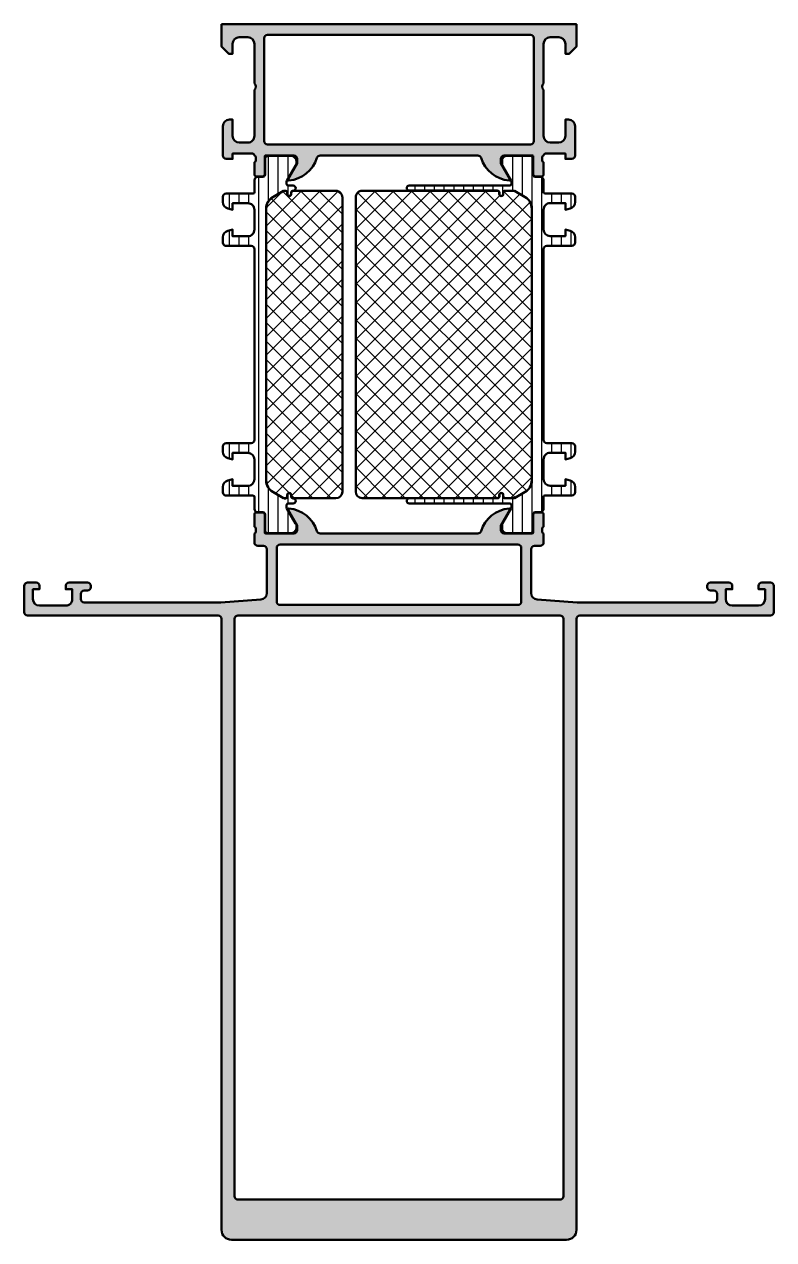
# Model space of a CAD drawing. Extents: x 0 to 114, y -95 to 90.
import ezdxf

# ---------------------------------------------------------------- set-up
doc = ezdxf.new("R2010")
doc.units = 0
for name, color, linetype, lineweight in [('0S-Alu contour', 7, 'Continuous', 50), ('0S-Alu hatch', 252, 'Continuous', 25), ('0S-Plastic contour', 254, 'Continuous', 50), ('0S-Plastic hatch', 253, 'Continuous', 25), ('0S-PT contour', 91, 'Continuous', 50), ('0S-PT hatch', 103, 'Continuous', 25)]:
    doc.layers.add(name, color=color, linetype=linetype, lineweight=lineweight)
pattern_1 = [(90, (0, 0), (-1.4859, 0), [])]
pattern_2 = [(135, (0, 0), (-1.403165018917055, -1.403165018917055), []), (225, (0, 0), (1.403165018917055, -1.403165018917055), [])]

# ---------------------------------------------------------------- blocks, each defined once
blk = doc.blocks.new('345130__417C3896_46B8_4189_AFA0_24B64C2B6135_')
at = {"layer": '0S-Alu hatch'}
h = blk.add_hatch(color=256, dxfattribs=at)
edge = h.paths.add_edge_path()
edge.add_line((30.00999999999971, 89.98000000000697), (30.00999999999973, 86.5941421356307))
edge.add_line((30.00999999999973, 86.5941421356307), (31.10414213562344, 85.50000000000698))
edge.add_line((31.10414213562344, 85.50000000000698), (31.68999999999971, 85.50000000000698))
edge.add_line((31.68999999999971, 85.50000000000698), (31.68999999999972, 86.99000000000697))
edge.add_ellipse((32.69999999999971, 86.99000000000699), major_axis=(-1.009999999999994, 0), ratio=1, start_angle=269.9999999999996, end_angle=360, ccw=False)
edge.add_line((32.69999999999972, 88.00000000000698), (33.99999999999971, 88.00000000000698))
edge.add_ellipse((33.99999999999971, 86.99000000000697), major_axis=(-1.010000000000005, 0), ratio=1, start_angle=180, end_angle=270, ccw=False)
edge.add_line((35.00999999999971, 86.99000000000697), (35.00999999999971, 80.99398412674114))
edge.add_ellipse((34.4749999999997, 80.49000000000697), major_axis=(-0.7350000000000138, 0), ratio=1, start_angle=136.7098923765419, end_angle=223.2901076234582, ccw=False)
edge.add_line((35.00999999999971, 79.9860158732728), (35.00999999999971, 72.99000000000697))
edge.add_ellipse((33.99999999999972, 72.99000000000694), major_axis=(-1.00999999999999, 0), ratio=1, start_angle=89.9999999999996, end_angle=180, ccw=False)
edge.add_line((33.99999999999971, 71.98000000000695), (32.69999999999972, 71.98000000000695))
edge.add_ellipse((32.69999999999972, 72.99000000000697), major_axis=(-1.010000000000005, 0), ratio=1, start_angle=0, end_angle=90, ccw=False)
edge.add_line((31.68999999999972, 72.99000000000697), (31.68999999999972, 75.48000000000697))
edge.add_line((31.68999999999972, 75.48000000000697), (31.19999999999971, 75.48000000000697))
edge.add_arc((31.19999999999972, 74.49000000000697), 0.990000000000009, 90.00000000000018, 180)
edge.add_line((30.20999999999971, 74.49000000000697), (30.20999999999972, 69.99000000000692))
edge.add_arc((30.6999999999997, 69.99000000000693), 0.4899999999999807, 180, 270.0000000000012)
edge.add_line((30.6999999999997, 69.50000000000695), (31.68999999999971, 69.50000000000698))
edge.add_line((31.68999999999971, 69.50000000000698), (31.68999999999969, 70.30000000000699))
edge.add_line((31.68999999999969, 70.30000000000699), (34.6999999999997, 70.30000000000695))
edge.add_ellipse((34.70000000000012, 69.99000000000655), major_axis=(-0.3100000000004002, 0), ratio=1, start_angle=181.3687825052228, end_angle=270.00000000007617, ccw=False)
edge.add_ellipse((34.9211635534566, 69.72247940801259), major_axis=(-0.2888950563274887, 0), ratio=1, start_angle=178.8557447404752, end_angle=252.10954901528072, ccw=False)
edge.add_line((35.21000099999972, 69.7167102620696), (35.21000099999972, 69.26331758932623))
edge.add_ellipse((34.92113290435659, 69.25755634053837), major_axis=(-0.2889255417371073, 0), ratio=1, start_angle=107.9133206864777, end_angle=181.1425681414908, ccw=False)
edge.add_line((35.00999999999971, 68.98263706515006), (35.00999999999971, 67.11000200000694))
edge.add_arc((35.2999999999997, 67.11000200000693), 0.289999999999992, 180, 270.0000000000014)
edge.add_line((35.29999999999971, 66.82000200000692), (36.2799743190425, 66.82000200000692))
edge.add_arc((36.2799743190425, 67.11000200000694), 0.2900000000000204, 270.0000000000014, 360)
edge.add_line((36.56997431904251, 67.11000200000694), (36.56997431904251, 69.87000000000697))
edge.add_ellipse((36.69997431904247, 69.87000000000698), major_axis=(-0.1299999999999599, 0), ratio=1, start_angle=269.99999999999375, end_angle=360, ccw=False)
edge.add_line((36.69997431904248, 70.00000000000693), (40.99999999999972, 70.00000000000693))
edge.add_ellipse((40.99999999999969, 69.49000000000692), major_axis=(-0.5100000000000194, 0), ratio=1, start_angle=180, end_angle=269.999999999996, ccw=False)
edge.add_line((41.50999999999972, 69.49000000000696), (41.50999999999974, 68.78732050808262))
edge.add_line((41.50999999999974, 68.78732050808262), (40.12716479641519, 66.3921796769794))
edge.add_arc((40.23811978464804, 66.32811978465524), 0.1281197846483006, 150.0000000000054, 275.622577550792)
edge.add_arc((39.76177675882595, 71.16660886185485), 4.990000000000091, 275.6225775507932, 342.2515836439299)
edge.add_ellipse((44.99999999999974, 69.49000000000704), major_axis=(-0.5099999999998924, 0), ratio=1, start_angle=269.9999999999984, end_angle=342.2515836439303, ccw=False)
edge.add_line((44.99999999999976, 70.00000000000695), (68.9999999999996, 70.00000000000695))
edge.add_ellipse((68.99999999999967, 69.49000000000707), major_axis=(-0.5099999999998773, 0), ratio=1, start_angle=197.7484163560656, end_angle=270.00000000000796, ccw=False)
edge.add_arc((74.23822324117344, 71.16660886185481), 4.990000000000081, 197.7484163560699, 264.3774224492071)
edge.add_arc((73.7618802153514, 66.32811978465523), 0.1281197846483045, 264.3774224492087, 390.0000000000065)
edge.add_line((73.87283520358422, 66.3921796769794), (72.48999999999968, 68.78732050808262))
edge.add_line((72.48999999999968, 68.78732050808262), (72.4899999999997, 69.49000000000694))
edge.add_ellipse((72.9999999999997, 69.49000000000693), major_axis=(-0.5100000000000052, 0), ratio=1, start_angle=270.0000000000016, end_angle=360, ccw=False)
edge.add_line((72.99999999999967, 70.00000000000693), (77.30002568095689, 70.00000000000695))
edge.add_ellipse((77.30002568095686, 69.87000000000691), major_axis=(-0.1300000000000381, 0), ratio=1, start_angle=180, end_angle=269.9999999999875, ccw=False)
edge.add_line((77.4300256809569, 69.87000000000694), (77.43002568095692, 67.11000200000694))
edge.add_arc((77.72002568095692, 67.11000200000694), 0.2900000000000062, 180, 270)
edge.add_line((77.72002568095692, 66.82000200000692), (78.69999999999972, 66.82000200000692))
edge.add_arc((78.6999999999997, 67.11000200000693), 0.289999999999992, 270.0000000000028, 360)
edge.add_line((78.9899999999997, 67.11000200000694), (78.98999999999968, 68.98263706515006))
edge.add_ellipse((79.07886709564283, 69.25755634053839), major_axis=(-0.2889255417371273, 0), ratio=1, start_angle=-1.1425681415606164, end_angle=72.08667931351778, ccw=False)
edge.add_line((78.7899989999997, 69.2633175893266), (78.7899989999997, 69.71671026206974))
edge.add_ellipse((79.07883644654166, 69.72247940800976), major_axis=(-0.2888950563262684, 0), ratio=1, start_angle=-72.10954901558898, end_angle=1.1442552589406887, ccw=False)
edge.add_ellipse((79.29999999999971, 69.99000000000694), major_axis=(-0.3100000000000306, 0), ratio=1, start_angle=270.0000000000026, end_angle=358.63121749549833, ccw=False)
edge.add_line((79.2999999999997, 70.30000000000697), (82.30999999999973, 70.30000000000697))
edge.add_line((82.30999999999973, 70.30000000000697), (82.3099999999997, 69.50000000000698))
edge.add_line((82.3099999999997, 69.50000000000698), (83.29999999999971, 69.50000000000695))
edge.add_arc((83.29999999999971, 69.99000000000693), 0.4899999999999949, 270, 360)
edge.add_line((83.78999999999971, 69.99000000000694), (83.78999999999971, 74.49000000000697))
edge.add_arc((82.7999999999997, 74.49000000000697), 0.9899999999999948, 0, 89.9999999999992)
edge.add_line((82.7999999999997, 75.48000000000697), (82.3099999999997, 75.48000000000698))
edge.add_line((82.3099999999997, 75.48000000000698), (82.3099999999997, 72.99000000000694))
edge.add_ellipse((81.2999999999997, 72.99000000000694), major_axis=(-1.010000000000005, 0), ratio=1, start_angle=90, end_angle=180, ccw=False)
edge.add_line((81.2999999999997, 71.98000000000695), (79.9999999999997, 71.98000000000695))
edge.add_ellipse((79.99999999999972, 72.99000000000697), major_axis=(-1.010000000000005, 0), ratio=1, start_angle=0, end_angle=89.9999999999992, ccw=False)
edge.add_line((78.98999999999971, 72.99000000000697), (78.98999999999971, 79.9860158732728))
edge.add_ellipse((79.52499999999971, 80.49000000000697), major_axis=(-0.7349999999999982, 0), ratio=1, start_angle=-43.29010762345928, end_angle=43.29010762345939, ccw=False)
edge.add_line((78.98999999999971, 80.99398412674114), (78.98999999999971, 86.99000000000697))
edge.add_ellipse((79.99999999999972, 86.99000000000697), major_axis=(-1.010000000000005, 0), ratio=1, start_angle=270, end_angle=360, ccw=False)
edge.add_line((79.99999999999972, 88.00000000000698), (81.29999999999971, 88.00000000000698))
edge.add_ellipse((81.29999999999971, 86.99000000000697), major_axis=(-1.010000000000005, 0), ratio=1, start_angle=180, end_angle=270, ccw=False)
edge.add_line((82.3099999999997, 86.99000000000697), (82.3099999999997, 85.50000000000698))
edge.add_line((82.3099999999997, 85.50000000000698), (82.895857864376, 85.50000000000698))
edge.add_line((82.895857864376, 85.50000000000698), (83.9899999999997, 86.5941421356307))
edge.add_line((83.9899999999997, 86.5941421356307), (83.98999999999972, 89.98000000000697))
edge.add_line((83.98999999999972, 89.98000000000697), (30.00999999999971, 89.98000000000697))
edge = h.paths.add_edge_path()
edge.add_ellipse((37.00001799965639, 87.88972055053647), major_axis=(-0.5000027408751322, 0), ratio=1, start_angle=270.0000000000106, end_angle=359.99968592151924, ccw=False)
edge.add_line((37.0000179996563, 88.38972329141158), (76.99985516165896, 88.38972329141158))
edge.add_ellipse((76.99985516165896, 87.88972055053647), major_axis=(-0.5000027408751322, 0), ratio=1, start_angle=180, end_angle=270, ccw=False)
edge.add_line((77.49985790253409, 87.8897205505367), (77.49985790253409, 72.18972884561092))
edge.add_ellipse((76.99985516165896, 72.18972884561092), major_axis=(-0.5000027408751322, 0), ratio=1, start_angle=90.00000000001143, end_angle=180, ccw=False)
edge.add_line((76.99985516165906, 71.68972610473578), (37.00001799965639, 71.6897261047358))
edge.add_ellipse((37.00001799965639, 72.18972884561092), major_axis=(-0.5000027408751251, 0), ratio=1, start_angle=0, end_angle=90, ccw=False)
edge.add_line((36.50001525878127, 72.18972884561092), (36.50001525878877, 87.88972329140408))
at = {"layer": '0S-Alu contour', "color": 7}
for points in [[(30.00999999999971, 89.98000000000697), (30.00999999999973, 86.5941421356307), (31.10414213562344, 85.50000000000698), (31.68999999999971, 85.50000000000698), (31.68999999999972, 86.99000000000697)], [(82.3099999999997, 86.99000000000697), (82.3099999999997, 85.50000000000698), (82.895857864376, 85.50000000000698), (83.9899999999997, 86.5941421356307), (83.98999999999972, 89.98000000000697), (30.00999999999971, 89.98000000000697)], [(32.69999999999972, 88.00000000000698), (33.99999999999971, 88.00000000000698)], [(35.00999999999971, 86.99000000000697), (35.00999999999971, 80.99398412674114)], [(36.50001525878127, 72.18972884561092), (36.50001525878877, 87.88972329140408)], [(37.0000179996563, 88.38972329141158), (76.99985516165896, 88.38972329141158)], [(77.49985790253409, 87.8897205505367), (77.49985790253409, 72.18972884561092)], [(78.98999999999971, 80.99398412674114), (78.98999999999971, 86.99000000000697)], [(79.99999999999972, 88.00000000000698), (81.29999999999971, 88.00000000000698)], [(35.00999999999971, 79.9860158732728), (35.00999999999971, 72.99000000000697)], [(78.98999999999971, 72.99000000000697), (78.98999999999971, 79.9860158732728)], [(30.20999999999971, 74.49000000000697), (30.20999999999972, 69.99000000000692)], [(31.68999999999972, 72.99000000000697), (31.68999999999972, 75.48000000000697), (31.19999999999971, 75.48000000000697)], [(82.7999999999997, 75.48000000000697), (82.3099999999997, 75.48000000000698), (82.3099999999997, 72.99000000000694)], [(83.78999999999971, 69.99000000000694), (83.78999999999971, 74.49000000000697)], [(30.6999999999997, 69.50000000000695), (31.68999999999971, 69.50000000000698), (31.68999999999969, 70.30000000000699), (34.6999999999997, 70.30000000000695)], [(33.99999999999971, 71.98000000000695), (32.69999999999972, 71.98000000000695)], [(76.99985516165906, 71.68972610473578), (37.00001799965639, 71.6897261047358)], [(79.2999999999997, 70.30000000000697), (82.30999999999973, 70.30000000000697), (82.3099999999997, 69.50000000000698), (83.29999999999971, 69.50000000000695)], [(81.2999999999997, 71.98000000000695), (79.9999999999997, 71.98000000000695)], [(35.00999999999971, 68.98263706515006), (35.00999999999971, 67.11000200000694)], [(35.21000099999972, 69.7167102620696), (35.21000099999972, 69.26331758932623)], [(36.56997431904251, 67.11000200000694), (36.56997431904251, 69.87000000000697)], [(36.69997431904248, 70.00000000000693), (40.99999999999972, 70.00000000000693)], [(41.50999999999972, 69.49000000000696), (41.50999999999974, 68.78732050808262), (40.12716479641519, 66.3921796769794)], [(44.99999999999976, 70.00000000000695), (68.9999999999996, 70.00000000000695)], [(73.87283520358422, 66.3921796769794), (72.48999999999968, 68.78732050808262), (72.4899999999997, 69.49000000000694)], [(72.99999999999967, 70.00000000000693), (77.30002568095689, 70.00000000000695)], [(77.4300256809569, 69.87000000000694), (77.43002568095692, 67.11000200000694)], [(78.7899989999997, 69.2633175893266), (78.7899989999997, 69.71671026206974)], [(78.9899999999997, 67.11000200000694), (78.98999999999968, 68.98263706515006)], [(35.29999999999971, 66.82000200000692), (36.2799743190425, 66.82000200000692)], [(77.72002568095692, 66.82000200000692), (78.69999999999972, 66.82000200000692)]]:
    blk.add_lwpolyline(points, dxfattribs=at)
at = {"layer": '0S-Alu contour', "color": 7, "extrusion": (0, 0, -1)}
for centre, radius, start, end in [((-32.69999999999971, 86.99000000000699), 1.009999999999994, 0, 90.0000000000004), ((-33.99999999999971, 86.99000000000697), 1.010000000000005, 90, 180), ((-37.00001799965639, 87.88972055053647), 0.5000027408751322, 0.0003140784807261, 89.99999999998941), ((-76.99985516165896, 87.88972055053647), 0.5000027408751322, 90, 180), ((-79.99999999999972, 86.99000000000697), 1.010000000000005, 0, 90), ((-81.29999999999971, 86.99000000000697), 1.010000000000005, 90, 180), ((-34.4749999999997, 80.49000000000697), 0.7350000000000138, 136.7098923765418, 223.2901076234582), ((-79.52499999999971, 80.49000000000697), 0.7349999999999982, 316.7098923765406, 43.29010762345936), ((-32.69999999999972, 72.99000000000697), 1.010000000000005, 270, 0), ((-33.99999999999972, 72.99000000000694), 1.00999999999999, 180, 270.0000000000004), ((-37.00001799965639, 72.18972884561092), 0.5000027408751251, 270, 0), ((-76.99985516165896, 72.18972884561092), 0.5000027408751322, 180, 269.9999999999886), ((-79.99999999999972, 72.99000000000697), 1.010000000000005, 270.0000000000008, 0), ((-81.2999999999997, 72.99000000000694), 1.010000000000005, 180, 270), ((-34.70000000000012, 69.99000000000655), 0.3100000000004002, 89.99999999992382, 178.6312174947772), ((-79.29999999999971, 69.99000000000694), 0.3100000000000306, 1.368782504501693, 89.99999999999739), ((-34.9211635534566, 69.72247940801259), 0.2888950563274887, 107.8904509847193, 181.1442552595249), ((-34.92113290435659, 69.25755634053837), 0.2889255417371073, 178.8574318585092, 252.0866793135223), ((-36.69997431904247, 69.87000000000698), 0.1299999999999599, 0, 90.00000000000627), ((-40.99999999999969, 69.49000000000692), 0.5100000000000194, 90.000000000004, 180), ((-44.99999999999974, 69.49000000000704), 0.5099999999998924, 17.74841635606968, 90.0000000000016), ((-68.99999999999967, 69.49000000000707), 0.5099999999998773, 89.99999999999201, 162.2515836439344), ((-72.9999999999997, 69.49000000000693), 0.5100000000000052, 0, 89.99999999999841), ((-77.30002568095686, 69.87000000000691), 0.1300000000000381, 90.00000000001253, 180), ((-79.07883644654166, 69.72247940800976), 0.2888950563262684, 358.8557447410593, 72.10954901558918), ((-79.07886709564283, 69.25755634053839), 0.2889255417371273, 287.9133206864822, 1.142568141560633)]:
    blk.add_arc(centre, radius, start, end, dxfattribs=at)
at = {"layer": '0S-Alu contour', "color": 7}
for centre, radius, start, end in [((31.19999999999972, 74.49000000000697), 0.990000000000009, 90.00000000000018, 180), ((82.7999999999997, 74.49000000000697), 0.9899999999999948, 0, 89.9999999999992), ((30.6999999999997, 69.99000000000693), 0.4899999999999807, 180, 270.0000000000012), ((39.76177675882595, 71.16660886185485), 4.990000000000091, 275.6225775507932, 342.2515836439299), ((74.23822324117344, 71.16660886185481), 4.990000000000081, 197.7484163560699, 264.3774224492071), ((83.29999999999971, 69.99000000000693), 0.4899999999999949, 270, 0), ((35.2999999999997, 67.11000200000693), 0.289999999999992, 180, 270.0000000000014), ((36.2799743190425, 67.11000200000694), 0.2900000000000204, 270.0000000000014, 0), ((77.72002568095692, 67.11000200000694), 0.2900000000000062, 180, 270), ((78.6999999999997, 67.11000200000693), 0.289999999999992, 270.0000000000028, 0), ((40.23811978464804, 66.32811978465524), 0.1281197846483006, 150.0000000000054, 275.622577550792), ((73.7618802153514, 66.32811978465523), 0.1281197846483045, 264.3774224492087, 30.00000000000648)]:
    blk.add_arc(centre, radius, start, end, dxfattribs=at)
blk = doc.blocks.new('284601__2013E5D5_AA62_46E6_A0C1_AAC59D186426___7D81269C_4AAB_48B0_82A0_C86F7D3AA762_')
at = {"layer": '0S-Plastic hatch'}
h = blk.add_hatch(dxfattribs=at)
h.set_pattern_fill('ANSI31', color=256, scale=0.4680000000000001, angle=45, style=0)
h.set_pattern_definition(pattern_1)
edge = h.paths.add_edge_path()
edge.add_ellipse((34.79999999999995, 64.4400000000542), major_axis=(-0.2100000000000435, 0), ratio=1, start_angle=90.00000000000188, end_angle=180, ccw=False)
edge.add_line((34.79999999999996, 64.23000000005415), (30.69999999999999, 64.23000000005418))
edge.add_arc((30.69999999999999, 63.74000000005419), 0.4899999999999878, 89.99999999999959, 180)
edge.add_line((30.21, 63.7400000000542), (30.21, 62.90925077667981))
edge.add_arc((31.19999999999991, 62.90925077667981), 0.9899999999999096, 180, 255.000000000001)
edge.add_line((30.94376914534846, 61.95298420865372), (31.69, 61.7530322537826))
edge.add_line((31.69, 61.7530322537826), (31.69, 62.7500000000541))
edge.add_line((31.69, 62.7500000000541), (33.99999999999998, 62.75000000005416))
edge.add_ellipse((34.00000000000002, 61.74000000005415), major_axis=(-1.010000000000005, 0), ratio=1, start_angle=180, end_angle=270.000000000002, ccw=False)
edge.add_line((35.01000000000001, 61.74000000005414), (35.01000000000001, 58.74000000005416))
edge.add_ellipse((34, 58.74000000005415), major_axis=(-1.010000000000005, 0), ratio=1, start_angle=89.9999999999996, end_angle=180, ccw=False)
edge.add_line((33.99999999999999, 57.73000000005414), (31.69, 57.73000000005415))
edge.add_line((31.69, 57.73000000005415), (31.69, 58.72696774632575))
edge.add_line((31.69, 58.72696774632575), (30.94376914534848, 58.52701579145469))
edge.add_arc((31.19999999999995, 57.57074922342855), 0.9899999999999625, 104.9999999999992, 180)
edge.add_line((30.20999999999999, 57.57074922342853), (30.21000000000001, 56.74000000005412))
edge.add_arc((30.69999999999998, 56.74000000005412), 0.4899999999999736, 180, 269.9999999999996)
edge.add_line((30.69999999999998, 56.25000000005415), (34.49999999999999, 56.25000000005414))
edge.add_ellipse((34.49999999999998, 55.74000000005412), major_axis=(-0.5100000000000265, 0), ratio=1, start_angle=180, end_angle=269.9999999999992, ccw=False)
edge.add_line((35.01000000000001, 55.74000000005413), (35.01, 26.74000000000696))
edge.add_ellipse((34.50000000000001, 26.74000000000696), major_axis=(-0.5099999999999838, 0), ratio=1, start_angle=90, end_angle=180, ccw=False)
edge.add_line((34.50000000000001, 26.23000000000697), (30.69999999999997, 26.23000000000697))
edge.add_arc((30.69999999999997, 25.74000000000701), 0.4899999999999629, 90.00000000000043, 180)
edge.add_line((30.21000000000001, 25.74000000000701), (30.21, 24.90925077663267))
edge.add_arc((31.20000000000008, 24.90925077663267), 0.9900000000000873, 180, 255.0000000000054)
edge.add_line((30.94376914534866, 23.95298420860638), (31.69, 23.75303225373544))
edge.add_line((31.69, 23.75303225373544), (31.69, 24.75000000000695))
edge.add_line((31.69, 24.75000000000695), (34.00000000000008, 24.75000000000692))
edge.add_ellipse((34.00000000000007, 23.74000000000698), major_axis=(-1.009999999999934, 0), ratio=1, start_angle=180, end_angle=269.9999999999996, ccw=False)
edge.add_line((35.01000000000001, 23.74000000000698), (35.01, 20.74000000000697))
edge.add_ellipse((34, 20.74000000000696), major_axis=(-1.009999999999998, 0), ratio=1, start_angle=90, end_angle=180, ccw=False)
edge.add_line((34, 19.73000000000696), (31.69, 19.73000000000697))
edge.add_line((31.69, 19.73000000000697), (31.69, 20.72696774627857))
edge.add_line((31.69, 20.72696774627857), (30.94376914534845, 20.52701579140746))
edge.add_arc((31.19999999999999, 19.5707492233813), 0.9899999999999891, 105.0000000000027, 180)
edge.add_line((30.21, 19.5707492233813), (30.21000000000001, 18.74000000000691))
edge.add_arc((30.7, 18.74000000000691), 0.4899999999999949, 180, 270.0000000000004)
edge.add_line((30.7, 18.25000000000692), (34.79999999999998, 18.25000000000698))
edge.add_ellipse((34.79999999999999, 18.04000000000695), major_axis=(-0.2100000000000257, 0), ratio=1, start_angle=180, end_angle=270.00000000000193, ccw=False)
edge.add_line((35.01000000000001, 18.04000000000695), (35.01, 16.19999432109747))
edge.add_arc((35.49999732109769, 16.19999432109747), 0.4899973210976896, 180, 270)
edge.add_line((35.49999732109769, 15.70999699999978), (36.31033133334014, 15.70999700000695))
edge.add_ellipse((36.31033133334018, 15.3999970000069), major_axis=(-0.3100000000000591, 0), ratio=1, start_angle=179.9920752627534, end_angle=270.0000000000066, ccw=False)
edge.add_line((36.62033133037502, 15.39995412305218), (36.61999938284756, 12.99999723393182))
edge.add_arc((37.1099946951643, 12.99999531232004), 0.4899953123205045, 179.9997753033853, 270.0000777847392)
edge.add_line((37.10999536038184, 12.50999999999999), (40.58582249619113, 12.51000000000695))
edge.add_arc((40.44422884911504, 13.4898180747298), 0.9899960709244714, 278.222896358899, 392.7407569883803)
edge.add_line((41.27694055409594, 14.02524634894932), (39.95830425788748, 16.30919172374474))
edge.add_ellipse((40.39997634630688, 16.56419118793474), major_axis=(-0.5099989808087361, 0), ratio=1, start_angle=-0.005743823361001432, end_angle=29.99999659934889, ccw=False)
edge.add_line((39.88997736806084, 16.56424231463269), (39.89000000131588, 16.79002606457711))
edge.add_ellipse((40.15000000005471, 16.78999999996165), major_axis=(-0.260000000045304, 0), ratio=1, start_angle=270.0000000061333, end_angle=359.99425618279395, ccw=False)
edge.add_line((40.15000000002689, 17.05000000000696), (40.90040663939101, 17.05000000000699))
edge.add_arc((40.90040663939098, 17.43925907312374), 0.3892590731167509, 270.0000000000031, 450.0000000000031)
edge.add_ellipse((40.90040663939094, 18.14000000000702), major_axis=(-0.3114818537665336, 0), ratio=1, start_angle=0, end_angle=90.00000000000517, ccw=False)
edge.add_line((40.5889247856244, 18.14000000000703), (40.58892478562441, 18.34057079529318))
edge.add_arc((40.29949558091064, 18.34057079529318), 0.2894292047137696, 0, 180)
edge.add_line((40.01006637619688, 18.34057079529319), (40.01006637619688, 18.14000000000694))
edge.add_ellipse((39.70006637619693, 18.14000000000693), major_axis=(-0.3099999999999454, 0), ratio=1, start_angle=93.33843872004661, end_angle=180, ccw=False)
edge.add_line((39.71811884915458, 17.83052607829449), (39.53498719053977, 17.83052607829443))
edge.add_ellipse((39.53498719053974, 18.04052607829447), major_axis=(-0.2100000000000399, 0), ratio=1, start_angle=60.000000000000625, end_angle=90.00000000000972, ccw=False)
edge.add_line((39.42998719053972, 17.8586607434997), (37.79500000000002, 18.80262103807932))
edge.add_ellipse((38.79999999999995, 20.54333209968604), major_axis=(-2.009999999999962, 0), ratio=1, start_angle=0, end_angle=60.00000000000159, ccw=False)
edge.add_line((36.78999999999999, 20.54333209968604), (36.79000000000002, 61.9366679003751))
edge.add_ellipse((38.79999999999995, 61.93666790037508), major_axis=(-2.009999999999934, 0), ratio=1, start_angle=300.00000000000375, end_angle=360, ccw=False)
edge.add_line((37.79499999999987, 63.67737896198168), (39.42998719053943, 64.62133925656141))
edge.add_ellipse((39.53498719053951, 64.4394739217665), major_axis=(-0.2100000000001922, 0), ratio=1, start_angle=270.0000000000116, end_angle=299.99999999999557, ccw=False)
edge.add_line((39.53498719053947, 64.6494739217667), (39.7181188491547, 64.64947392176667))
edge.add_ellipse((39.70006637619691, 64.34000000005422), major_axis=(-0.309999999999963, 0), ratio=1, start_angle=180, end_angle=266.6615612799259, ccw=False)
edge.add_line((40.01006637619688, 64.34000000005423), (40.01006637619688, 64.13942920476792))
edge.add_arc((40.29949558091065, 64.13942920476791), 0.2894292047137625, 180, 360)
edge.add_line((40.58892478562441, 64.1394292047679), (40.58892478562441, 64.34000000005406))
edge.add_ellipse((40.900406639391, 64.34000000005403), major_axis=(-0.3114818537665868, 0), ratio=1, start_angle=270.0000000000026, end_angle=360, ccw=False)
edge.add_arc((40.90040663939099, 65.04074092693739), 0.3892590731167473, 269.999999999999, 449.999999999999)
edge.add_line((40.900406639391, 65.43000000005414), (40.15000000002689, 65.43000000005416))
edge.add_ellipse((40.15000000002689, 65.69000000007166), major_axis=(-0.2600000000174987, 0), ratio=1, start_angle=0.005743823170689666, end_angle=89.99999999999687, ccw=False)
edge.add_line((39.89000000131588, 65.6899739354285), (39.88997736808802, 65.91575741511983))
edge.add_ellipse((40.39997736552574, 65.91580853908229), major_axis=(-0.5100000000001353, 0), ratio=1, start_angle=-29.999996599342808, end_angle=0.0057435044358271625, ccw=False)
edge.add_line((39.95830439446063, 66.1708085128679), (41.27694055409587, 68.45475365111167))
edge.add_arc((40.44422884911504, 68.99018192533131), 0.9899960709244723, 327.2592430116113, 441.7771036410969)
edge.add_line((40.5858224961912, 69.97000000005416), (37.10999536038182, 69.9700000000611))
edge.add_arc((37.10999536038182, 69.48000402261553), 0.4899959774455738, 90.00000000000082, 180.0079247372467)
edge.add_line((36.61999938762317, 69.47993624992083), (36.62033133037495, 67.08004587759238))
edge.add_ellipse((36.31033133333427, 67.08000300006013), major_axis=(-0.3100000000059718, 0), ratio=1, start_angle=90.00000000110191, end_angle=180.0079248439906, ccw=False)
edge.add_line((36.31033133334023, 66.77000300005416), (35.49999732109761, 66.77000300006132))
edge.add_arc((35.49999732109765, 66.28000567896368), 0.489997321097647, 90.000000000005, 180)
edge.add_line((35.01000000000001, 66.28000567896363), (35.01, 64.44000000005416))
at = {"layer": '0S-Plastic contour', "color": 7}
for points in [[(36.61999938762317, 69.47993624992083), (36.62033133037495, 67.08004587759238)], [(40.5858224961912, 69.97000000005416), (37.10999536038182, 69.9700000000611)], [(39.95830439446063, 66.1708085128679), (41.27694055409587, 68.45475365111167)], [(36.31033133334023, 66.77000300005416), (35.49999732109761, 66.77000300006132)], [(35.01000000000001, 66.28000567896363), (35.01, 64.44000000005416)], [(39.89000000131588, 65.6899739354285), (39.88997736808802, 65.91575741511983)], [(40.900406639391, 65.43000000005414), (40.15000000002689, 65.43000000005416)], [(30.21, 63.7400000000542), (30.21, 62.90925077667981)], [(34.79999999999996, 64.23000000005415), (30.69999999999999, 64.23000000005418)], [(37.79499999999987, 63.67737896198168), (39.42998719053943, 64.62133925656141)], [(39.53498719053947, 64.6494739217667), (39.7181188491547, 64.64947392176667)], [(40.01006637619688, 64.34000000005423), (40.01006637619688, 64.13942920476792)], [(40.58892478562441, 64.1394292047679), (40.58892478562441, 64.34000000005406)], [(30.94376914534846, 61.95298420865372), (31.69, 61.7530322537826), (31.69, 62.7500000000541), (33.99999999999998, 62.75000000005416)], [(35.01000000000001, 61.74000000005414), (35.01000000000001, 58.74000000005416)], [(36.78999999999999, 20.54333209968604), (36.79000000000002, 61.9366679003751)], [(30.20999999999999, 57.57074922342853), (30.21000000000001, 56.74000000005412)], [(33.99999999999999, 57.73000000005414), (31.69, 57.73000000005415), (31.69, 58.72696774632575), (30.94376914534848, 58.52701579145469)], [(30.69999999999998, 56.25000000005415), (34.49999999999999, 56.25000000005414)], [(35.01000000000001, 55.74000000005413), (35.01, 26.74000000000696)], [(34.50000000000001, 26.23000000000697), (30.69999999999997, 26.23000000000697)], [(30.21000000000001, 25.74000000000701), (30.21, 24.90925077663267)], [(30.94376914534866, 23.95298420860638), (31.69, 23.75303225373544), (31.69, 24.75000000000695), (34.00000000000008, 24.75000000000692)], [(35.01000000000001, 23.74000000000698), (35.01, 20.74000000000697)], [(34, 19.73000000000696), (31.69, 19.73000000000697), (31.69, 20.72696774627857), (30.94376914534845, 20.52701579140746)], [(30.21, 19.5707492233813), (30.21000000000001, 18.74000000000691)], [(39.42998719053972, 17.8586607434997), (37.79500000000002, 18.80262103807932)], [(30.7, 18.25000000000692), (34.79999999999998, 18.25000000000698)], [(35.01000000000001, 18.04000000000695), (35.01, 16.19999432109747)], [(39.71811884915458, 17.83052607829449), (39.53498719053977, 17.83052607829443)], [(39.88997736806084, 16.56424231463269), (39.89000000131588, 16.79002606457711)], [(40.01006637619688, 18.34057079529319), (40.01006637619688, 18.14000000000694)], [(40.15000000002689, 17.05000000000696), (40.90040663939101, 17.05000000000699)], [(40.5889247856244, 18.14000000000703), (40.58892478562441, 18.34057079529318)], [(35.49999732109769, 15.70999699999978), (36.31033133334014, 15.70999700000695)], [(36.62033133037502, 15.39995412305218), (36.61999938284756, 12.99999723393182)], [(41.27694055409594, 14.02524634894932), (39.95830425788748, 16.30919172374474)], [(37.10999536038184, 12.50999999999999), (40.58582249619113, 12.51000000000695)]]:
    blk.add_lwpolyline(points, dxfattribs=at)
for centre, radius, start, end in [((37.10999536038182, 69.48000402261553), 0.4899959774455738, 90.00000000000082, 180.0079247372467), ((40.44422884911504, 68.99018192533131), 0.9899960709244723, 327.2592430116113, 81.77710364109694), ((35.49999732109765, 66.28000567896368), 0.489997321097647, 90.000000000005, 180), ((40.90040663939099, 65.04074092693739), 0.3892590731167473, 269.999999999999, 89.99999999999896), ((30.69999999999999, 63.74000000005419), 0.4899999999999878, 89.99999999999959, 180), ((31.19999999999991, 62.90925077667981), 0.9899999999999096, 180, 255.000000000001), ((40.29949558091065, 64.13942920476791), 0.2894292047137625, 180, 0), ((31.19999999999995, 57.57074922342855), 0.9899999999999625, 104.9999999999992, 180), ((30.69999999999998, 56.74000000005412), 0.4899999999999736, 180, 269.9999999999996), ((30.69999999999997, 25.74000000000701), 0.4899999999999629, 90.00000000000043, 180), ((31.20000000000008, 24.90925077663267), 0.9900000000000873, 180, 255.0000000000054), ((31.19999999999999, 19.5707492233813), 0.9899999999999891, 105.0000000000027, 180), ((30.7, 18.74000000000691), 0.4899999999999949, 180, 270.0000000000004), ((40.29949558091064, 18.34057079529318), 0.2894292047137696, 0, 180), ((40.90040663939098, 17.43925907312374), 0.3892590731167509, 270.0000000000031, 90.00000000000314), ((35.49999732109769, 16.19999432109747), 0.4899973210976896, 180, 270), ((37.1099946951643, 12.99999531232004), 0.4899953123205045, 179.9997753033853, 270.0000777847392), ((40.44422884911504, 13.4898180747298), 0.9899960709244714, 278.222896358899, 32.74075698838023)]:
    blk.add_arc(centre, radius, start, end, dxfattribs=at)
at = {"layer": '0S-Plastic contour', "color": 7, "extrusion": (0, 0, -1)}
for centre, radius, start, end in [((-36.31033133333427, 67.08000300006013), 0.3100000000059718, 179.9920751560094, 269.9999999988981), ((-40.39997736552574, 65.91580853908229), 0.5100000000001353, 359.9942564955642, 29.99999659934288), ((-40.15000000002689, 65.69000000007166), 0.2600000000174987, 270.0000000000031, 359.9942561768293), ((-34.79999999999995, 64.4400000000542), 0.2100000000000435, 180, 269.9999999999981), ((-38.79999999999995, 61.93666790037508), 2.009999999999934, 0, 59.99999999999623), ((-39.53498719053951, 64.4394739217665), 0.2100000000001922, 60.00000000000441, 89.99999999998838), ((-39.70006637619691, 64.34000000005422), 0.309999999999963, 93.3384387200741, 180), ((-40.900406639391, 64.34000000005403), 0.3114818537665869, 0, 89.99999999999739), ((-34.00000000000002, 61.74000000005415), 1.010000000000005, 89.999999999998, 180), ((-34, 58.74000000005415), 1.010000000000005, 180, 270.0000000000004), ((-34.49999999999998, 55.74000000005412), 0.5100000000000265, 90.0000000000008, 180), ((-34.50000000000001, 26.74000000000696), 0.5099999999999838, 180, 270), ((-34.00000000000007, 23.74000000000698), 1.009999999999934, 90.0000000000004, 180), ((-34, 20.74000000000696), 1.009999999999998, 180, 270), ((-38.79999999999995, 20.54333209968604), 2.009999999999962, 299.9999999999984, 0), ((-34.79999999999999, 18.04000000000695), 0.2100000000000257, 89.99999999999805, 180), ((-39.53498719053974, 18.04052607829447), 0.2100000000000399, 269.9999999999903, 299.9999999999994), ((-39.70006637619693, 18.14000000000693), 0.3099999999999454, 180, 266.6615612799534), ((-40.15000000005471, 16.78999999996165), 0.260000000045304, 0.0057438172060589, 89.99999999386671), ((-40.90040663939094, 18.14000000000702), 0.3114818537665336, 269.9999999999948, 0), ((-36.31033133334018, 15.3999970000069), 0.3100000000000591, 89.99999999999343, 180.0079247372467), ((-40.39997634630688, 16.56419118793474), 0.5099989808087361, 330.0000034006511, 0.0057438233610352)]:
    blk.add_arc(centre, radius, start, end, dxfattribs=at)
blk = doc.blocks.new('441550__A6A4465A_2293_4844_8AC3_B487871B55E2_')
at = {"layer": '0S-PT hatch'}
h = blk.add_hatch(dxfattribs=at)
h.set_pattern_fill('ANSI37', color=256, scale=0.625, angle=90, style=0)
h.set_pattern_definition(pattern_2)
edge = h.paths.add_edge_path()
edge.add_line((48.39, 63.6402033197496), (48.39, 18.83979668031148))
edge.add_ellipse((47.4, 18.83979668031148), major_axis=(-0.9900000000000019, 0), ratio=1, start_angle=90.0000000000004, end_angle=180, ccw=False)
edge.add_line((47.4, 17.84979668031148), (40.89892478562441, 17.84979668031148))
edge.add_ellipse((40.89892478562441, 18.13979668031149), major_axis=(-0.2900000000000062, 0), ratio=1, start_angle=0, end_angle=90.00000000000142, ccw=False)
edge.add_line((40.6089247856244, 18.13979668031149), (40.6089247856244, 18.34036747559773))
edge.add_arc((40.29949558091064, 18.34036747559773), 0.3094292047137586, 0, 180)
edge.add_line((39.99006637619689, 18.34036747559772), (39.99006637619689, 18.1397966803115))
edge.add_ellipse((39.7000663761969, 18.13979668031149), major_axis=(-0.289999999999992, 0), ratio=1, start_angle=93.45167180618228, end_angle=180, ccw=False)
edge.add_line((39.71752629167172, 17.850322758599), (39.53498719053955, 17.850322758599))
edge.add_ellipse((39.53498719053956, 18.04032275859903), major_axis=(-0.1900000000000261, 0), ratio=1, start_angle=60.00000000000239, end_angle=89.99999999999568, ccw=False)
edge.add_line((39.43998719053956, 17.87577793187996), (37.80500000000001, 18.81973822645953))
edge.add_ellipse((38.79999999999997, 20.54312877999056), major_axis=(-1.989999999999977, 0), ratio=1, start_angle=0, end_angle=60.00000000000102, ccw=False)
edge.add_line((36.81, 20.54312877999057), (36.81000000000002, 61.93646458067959))
edge.add_ellipse((38.79999999999998, 61.93646458067961), major_axis=(-1.989999999999959, 0), ratio=1, start_angle=299.99999999999875, end_angle=360, ccw=False)
edge.add_line((37.80500000000003, 63.65985513421063), (39.43998719053958, 64.60381542879018))
edge.add_ellipse((39.5349871905395, 64.43927060207137), major_axis=(-0.1899999999997706, 0), ratio=1, start_angle=269.99999999998715, end_angle=300.00000000001234, ccw=False)
edge.add_line((39.53498719053955, 64.62927060207114), (39.7175262916716, 64.62927060207114))
edge.add_ellipse((39.70006637619685, 64.33979668035862), major_axis=(-0.2900000000000274, 0), ratio=1, start_angle=180, end_angle=266.54832819383216, ccw=False)
edge.add_line((39.99006637619688, 64.33979668035867), (39.99006637619689, 64.13922588507242))
edge.add_arc((40.30003318809845, 64.13922588507242), 0.3099668119015604, 180, 360)
edge.add_line((40.61000000000001, 64.13922588507242), (40.61000000000002, 64.3397966803115))
edge.add_ellipse((40.90040663939101, 64.33979668031148), major_axis=(-0.2904066393909872, 0), ratio=1, start_angle=270.00000000041916, end_angle=360, ccw=False)
edge.add_line((40.90040663938888, 64.63020331970246), (47.39999999999284, 64.63020331974958))
edge.add_ellipse((47.40000000000001, 63.6402033197496), major_axis=(-0.9899999999999948, 0), ratio=1, start_angle=180, end_angle=270.0000000004145, ccw=False)
at = {"layer": '0S-PT contour', "color": 7}
for points in [[(37.80500000000003, 63.65985513421063), (39.43998719053958, 64.60381542879018)], [(39.53498719053955, 64.62927060207114), (39.7175262916716, 64.62927060207114)], [(39.99006637619688, 64.33979668035867), (39.99006637619689, 64.13922588507242)], [(40.61000000000001, 64.13922588507242), (40.61000000000002, 64.3397966803115)], [(40.90040663938888, 64.63020331970246), (47.39999999999284, 64.63020331974958)], [(48.39, 63.6402033197496), (48.39, 18.83979668031148)], [(36.81, 20.54312877999057), (36.81000000000002, 61.93646458067959)], [(39.43998719053956, 17.87577793187996), (37.80500000000001, 18.81973822645953)], [(39.71752629167172, 17.850322758599), (39.53498719053955, 17.850322758599)], [(39.99006637619689, 18.34036747559772), (39.99006637619689, 18.1397966803115)], [(40.6089247856244, 18.13979668031149), (40.6089247856244, 18.34036747559773)], [(47.4, 17.84979668031148), (40.89892478562441, 17.84979668031148)]]:
    blk.add_lwpolyline(points, dxfattribs=at)
at = {"layer": '0S-PT contour', "color": 7, "extrusion": (0, 0, -1)}
for centre, radius, start, end in [((-38.79999999999998, 61.93646458067961), 1.989999999999959, 0, 60.00000000000127), ((-39.5349871905395, 64.43927060207137), 0.1899999999997707, 59.99999999998768, 90.00000000001288), ((-39.70006637619685, 64.33979668035862), 0.2900000000000274, 93.45167180616781, 180), ((-40.90040663939101, 64.33979668031148), 0.2904066393909872, 0, 89.99999999958084), ((-47.40000000000001, 63.6402033197496), 0.9899999999999948, 89.99999999958548, 180), ((-38.79999999999997, 20.54312877999056), 1.989999999999977, 299.9999999999991, 0), ((-47.4, 18.83979668031148), 0.9900000000000019, 180, 269.9999999999996), ((-39.53498719053956, 18.04032275859903), 0.1900000000000261, 270.0000000000043, 299.9999999999976), ((-39.7000663761969, 18.13979668031149), 0.289999999999992, 180, 266.5483281938177), ((-40.89892478562441, 18.13979668031149), 0.2900000000000062, 269.9999999999986, 0)]:
    blk.add_arc(centre, radius, start, end, dxfattribs=at)
at = {"layer": '0S-PT contour', "color": 7}
for centre, radius, start, end in [((40.30003318809845, 64.13922588507242), 0.3099668119015604, 180, 0), ((40.29949558091064, 18.34036747559773), 0.3094292047137586, 0, 180)]:
    blk.add_arc(centre, radius, start, end, dxfattribs=at)
blk = doc.blocks.new('441550__D3424DD9_3F00_4D2C_BC6B_6769A90E9F7A_')
at = {"layer": '0S-PT hatch'}
h = blk.add_hatch(dxfattribs=at)
h.set_pattern_fill('ANSI37', color=256, scale=0.625, angle=90, style=0)
h.set_pattern_definition(pattern_2)
edge = h.paths.add_edge_path()
edge.add_line((50.41000000000118, 63.65020331974346), (50.40999999999982, 18.84979668030532))
edge.add_arc((51.39999999999981, 18.84979668030529), 0.9899999999999948, 180, 269.9999999999988)
edge.add_line((51.39999999999979, 17.8597966803053), (71.95634587524391, 17.85979668030466))
edge.add_arc((71.95634587524394, 18.14979668030468), 0.2900000000000133, 269.9999999999944, 360)
edge.add_line((72.24634587524395, 18.14979668030467), (72.2463458752439, 18.35036747559089))
edge.add_ellipse((72.5557750799577, 18.35036747559088), major_axis=(-0.3094292047137799, 0), ratio=1, start_angle=180, end_angle=360, ccw=False)
edge.add_line((72.86520428467148, 18.35036747559087), (72.86520428467145, 18.14979668030465))
edge.add_arc((73.15520428467144, 18.14979668030465), 0.289999999999992, 180, 266.5483281938177)
edge.add_line((73.13774436919662, 17.86032275859216), (74.46501280946025, 17.86032275859211))
edge.add_arc((74.46501280946023, 18.0503227585921), 0.1899999999999835, 270.0000000000043, 299.9999999999975)
edge.add_line((74.56001280946022, 17.88577793187306), (76.1949999999998, 18.82973822645258))
edge.add_arc((75.19999999999987, 20.55312877998364), 1.989999999999984, 299.9999999999976, 360)
edge.add_line((77.18999999999986, 20.55312877998359), (77.19000000000112, 61.94646458067262))
edge.add_arc((75.20000000000114, 61.94646458067269), 1.98999999999998, 0, 59.99999999999865)
edge.add_line((76.19500000000117, 63.66985513420369), (74.56001280946164, 64.61381542878331))
edge.add_arc((74.46501280946168, 64.44927060206432), 0.189999999999929, 60.00000000000783, 90.00000000000857)
edge.add_line((74.46501280946167, 64.63927060206424), (73.13828197638574, 64.6392706020643))
edge.add_arc((73.15574189186067, 64.34979668035182), 0.289999999999996, 93.45167180620476, 180)
edge.add_line((72.86574189186068, 64.34979668035182), (72.86574189186065, 64.14922588506556))
edge.add_ellipse((72.55577507995909, 64.14922588506559), major_axis=(-0.3099668119015604, 0), ratio=1, start_angle=0, end_angle=180, ccw=False)
edge.add_line((72.24580826805753, 64.1492258850656), (72.24580826805754, 64.34979668030469))
edge.add_arc((71.95540162866659, 64.34979668030469), 0.2904066393909659, 0, 89.99999999986822)
edge.add_line((71.95540162866726, 64.64020331969566), (51.40000000000346, 64.6402033197434))
edge.add_arc((51.40000000000116, 63.65020331974342), 0.9899999999999806, 89.99999999986677, 180)
at = {"layer": '0S-PT contour', "color": 7}
for points in [[(50.41000000000118, 63.65020331974346), (50.40999999999982, 18.84979668030532)], [(71.95540162866726, 64.64020331969566), (51.40000000000346, 64.6402033197434)], [(72.24580826805753, 64.1492258850656), (72.24580826805754, 64.34979668030469)], [(72.86574189186068, 64.34979668035182), (72.86574189186065, 64.14922588506556)], [(74.46501280946167, 64.63927060206424), (73.13828197638574, 64.6392706020643)], [(76.19500000000117, 63.66985513420369), (74.56001280946164, 64.61381542878331)], [(77.18999999999986, 20.55312877998359), (77.19000000000112, 61.94646458067262)], [(74.56001280946022, 17.88577793187306), (76.1949999999998, 18.82973822645258)], [(51.39999999999979, 17.8597966803053), (71.95634587524391, 17.85979668030466)], [(72.24634587524395, 18.14979668030467), (72.2463458752439, 18.35036747559089)], [(72.86520428467148, 18.35036747559087), (72.86520428467145, 18.14979668030465)], [(73.13774436919662, 17.86032275859216), (74.46501280946025, 17.86032275859211)]]:
    blk.add_lwpolyline(points, dxfattribs=at)
for centre, radius, start, end in [((51.40000000000116, 63.65020331974342), 0.9899999999999806, 89.99999999986677, 180), ((71.95540162866659, 64.34979668030469), 0.2904066393909659, 0, 89.99999999986822), ((73.15574189186067, 64.34979668035182), 0.289999999999996, 93.45167180620476, 180), ((74.46501280946168, 64.44927060206432), 0.189999999999929, 60.00000000000783, 90.00000000000857), ((75.20000000000114, 61.94646458067269), 1.98999999999998, 0, 59.99999999999865), ((75.19999999999987, 20.55312877998364), 1.989999999999984, 299.9999999999976, 0), ((51.39999999999981, 18.84979668030529), 0.9899999999999948, 180, 269.9999999999988), ((71.95634587524394, 18.14979668030468), 0.2900000000000133, 269.9999999999944, 0), ((73.15520428467144, 18.14979668030465), 0.289999999999992, 180, 266.5483281938177), ((74.46501280946023, 18.0503227585921), 0.1899999999999835, 270.0000000000043, 299.9999999999975)]:
    blk.add_arc(centre, radius, start, end, dxfattribs=at)
at = {"layer": '0S-PT contour', "color": 7, "extrusion": (0, 0, -1)}
for centre, radius, start, end in [((-72.55577507995909, 64.14922588506559), 0.3099668119015604, 180, 0), ((-72.5557750799577, 18.35036747559088), 0.3094292047137799, 0, 180)]:
    blk.add_arc(centre, radius, start, end, dxfattribs=at)
blk = doc.blocks.new('284601__3370D15C_1646_45E4_A914_566732DDDFCA___C356826C_B411_498C_BDFE_3BEDB209C009_')
at = {"layer": '0S-Plastic hatch'}
h = blk.add_hatch(dxfattribs=at)
h.set_pattern_fill('ANSI31', color=256, scale=0.4680000000000001, angle=45, style=0)
h.set_pattern_definition(pattern_1)
edge = h.paths.add_edge_path()
edge.add_arc((79.20000000000122, 64.45000000004713), 0.2100000000000222, 180, 270.0000000000039)
edge.add_line((79.20000000000124, 64.2400000000471), (83.30000000000122, 64.24000000004703))
edge.add_ellipse((83.30000000000119, 63.75000000004703), major_axis=(-0.4899999999999949, 0), ratio=1, start_angle=180, end_angle=269.9999999999967, ccw=False)
edge.add_line((83.79000000000119, 63.75000000004704), (83.79000000000116, 62.91925077667265))
edge.add_ellipse((82.80000000000128, 62.91925077667266), major_axis=(-0.9899999999998811, 0), ratio=1, start_angle=105.00000000000321, end_angle=180, ccw=False)
edge.add_line((83.0562308546528, 61.96298420864661), (82.31000000000112, 61.76303225377548))
edge.add_line((82.31000000000112, 61.76303225377548), (82.31000000000117, 62.76000000004696))
edge.add_line((82.31000000000117, 62.76000000004696), (80.0000000000012, 62.7600000000471))
edge.add_arc((80.00000000000114, 61.7500000000471), 1.010000000000005, 89.99999999999677, 180)
edge.add_line((78.99000000000113, 61.75000000004714), (78.99000000000103, 58.75000000004713))
edge.add_arc((80.00000000000101, 58.7500000000471), 1.009999999999976, 180, 269.9999999999976)
edge.add_line((80.00000000000097, 57.74000000004713), (82.31000000000101, 57.74000000004702))
edge.add_line((82.31000000000101, 57.74000000004702), (82.31000000000104, 58.73696774631861))
edge.add_line((82.31000000000104, 58.73696774631861), (83.05623085465251, 58.53701579144757))
edge.add_ellipse((82.80000000000102, 57.58074922342141), major_axis=(-0.9899999999999876, 0), ratio=1, start_angle=180, end_angle=255.0000000000001, ccw=False)
edge.add_line((83.79000000000102, 57.58074922342137), (83.79000000000094, 56.75000000004693))
edge.add_ellipse((83.300000000001, 56.75000000004694), major_axis=(-0.4899999999999523, 0), ratio=1, start_angle=89.9999999999967, end_angle=180, ccw=False)
edge.add_line((83.30000000000099, 56.26000000004698), (79.50000000000097, 56.2600000000471))
edge.add_arc((79.50000000000097, 55.7500000000471), 0.509999999999998, 90, 180)
edge.add_line((78.99000000000098, 55.75000000004711), (78.99000000000007, 26.74999999999992))
edge.add_arc((79.50000000000004, 26.7499999999999), 0.5099999999999767, 180, 269.9999999999984)
edge.add_line((79.50000000000001, 26.23999999999993), (83.30000000000008, 26.23999999999982))
edge.add_ellipse((83.30000000000005, 25.74999999999985), major_axis=(-0.4899999999999736, 0), ratio=1, start_angle=180, end_angle=269.9999999999967, ccw=False)
edge.add_line((83.79000000000003, 25.74999999999982), (83.78999999999999, 24.91925077662549))
edge.add_ellipse((82.7999999999999, 24.91925077662553), major_axis=(-0.9900000000000942, 0), ratio=1, start_angle=104.99999999999409, end_angle=180, ccw=False)
edge.add_line((83.05623085465132, 23.96298420859923), (82.30999999999999, 23.76303225372832))
edge.add_line((82.30999999999999, 23.76303225372832), (82.30999999999999, 24.75999999999983))
edge.add_line((82.30999999999999, 24.75999999999983), (79.99999999999991, 24.75999999999987))
edge.add_arc((79.9999999999999, 23.74999999999994), 1.00999999999993, 89.9999999999992, 180)
edge.add_line((78.98999999999997, 23.74999999999996), (78.98999999999988, 20.74999999999995))
edge.add_arc((79.99999999999987, 20.74999999999992), 1.00999999999999, 180, 269.9999999999992)
edge.add_line((79.99999999999984, 19.73999999999993), (82.30999999999985, 19.73999999999985))
edge.add_line((82.30999999999985, 19.73999999999985), (82.30999999999989, 20.73696774627145))
edge.add_line((82.30999999999989, 20.73696774627145), (83.0562308546514, 20.53701579140031))
edge.add_ellipse((82.79999999999986, 19.58074922337416), major_axis=(-0.9899999999999959, 0), ratio=1, start_angle=180, end_angle=254.9999999999951, ccw=False)
edge.add_line((83.78999999999984, 19.58074922337413), (83.78999999999981, 18.74999999999973))
edge.add_ellipse((83.29999999999984, 18.74999999999974), major_axis=(-0.4899999999999664, 0), ratio=1, start_angle=89.9999999999967, end_angle=180, ccw=False)
edge.add_line((83.2999999999998, 18.25999999999978), (79.19999999999983, 18.25999999999994))
edge.add_arc((79.19999999999983, 18.04999999999992), 0.2100000000000186, 90, 180)
edge.add_line((78.98999999999981, 18.04999999999993), (78.98999999999974, 16.20999432109044))
edge.add_ellipse((78.50000267890206, 16.20999432109045), major_axis=(-0.4899973210976753, 0), ratio=1, start_angle=89.9999999999983, end_angle=180, ccw=False)
edge.add_line((78.50000267890205, 15.71999699999278), (77.68966866665959, 15.71999699999997))
edge.add_arc((77.68966866665953, 15.40999699999991), 0.3100000000000538, 89.99999999998948, 180.0079248428868)
edge.add_line((77.37966866962476, 15.4099541224737), (77.38000061237648, 13.01006375010292))
edge.add_ellipse((76.89000463963296, 13.00999597742344), major_axis=(-0.4899959774304267, 0), ratio=1, start_angle=89.99999999822529, end_angle=180.0079247354991, ccw=False)
edge.add_line((76.89000463961779, 12.51999999999302), (73.41417750380852, 12.5200000000001))
edge.add_ellipse((73.55577115088464, 13.49981807472295), major_axis=(-0.9899960709244789, 0), ratio=1, start_angle=-32.7407569883772, end_angle=81.77710364109947, ccw=False)
edge.add_line((72.7230594459037, 14.03524634894243), (74.04169560553912, 16.31919148718637))
edge.add_arc((73.60002263447416, 16.57419146097195), 0.5099999999999995, 330.0000034006501, 360.0057438232341)
edge.add_line((74.11002263191146, 16.57424258777202), (74.10999999868388, 16.80002606457016))
edge.add_arc((73.84999999994506, 16.79999999995479), 0.2600000000452897, 0.0057438170791521, 89.99999999386515)
edge.add_line((73.8499999999729, 17.06000000000009), (58.57101353298074, 17.06000000000113))
edge.add_ellipse((58.57101353298076, 17.44925907311761), major_axis=(-0.3892590731164738, 0), ratio=1, start_angle=-90.0000000000021, end_angle=89.9999999999979, ccw=False)
edge.add_line((58.57101353298078, 17.83851814623408), (71.9548640214774, 17.83851814623368))
edge.add_arc((71.95486402147742, 18.1500000000002), 0.3114818537665194, 269.9999999999973, 360)
edge.add_line((72.26634587524394, 18.1500000000002), (72.26634587524394, 18.35057079528636))
edge.add_ellipse((72.5557750799577, 18.35057079528636), major_axis=(-0.2894292047137554, 0), ratio=1, start_angle=180, end_angle=360, ccw=False)
edge.add_line((72.84520428467145, 18.35057079528635), (72.84520428467145, 18.15000000000012))
edge.add_arc((73.15520428467137, 18.15000000000009), 0.309999999999917, 180, 273.3384387210533)
edge.add_line((73.17325675763445, 17.84052607828799), (74.46501280945999, 17.84052607828754))
edge.add_arc((74.46501280946006, 18.05052607828756), 0.2100000000000151, 269.9999999999806, 299.9999999999989)
edge.add_line((74.57001280946005, 17.86866074349281), (76.2049999999998, 18.81262103807239))
edge.add_arc((75.19999999999992, 20.55333209967914), 2.009999999999961, 299.9999999999967, 360)
edge.add_line((77.20999999999987, 20.55333209967907), (77.21000000000113, 61.94666790036812))
edge.add_arc((75.20000000000122, 61.94666790036819), 2.009999999999905, 0, 59.99999999999482)
edge.add_line((76.20500000000133, 63.68737896197473), (74.57001280946176, 64.63133925655455))
edge.add_arc((74.4650128094618, 64.44947392175989), 0.2099999999999226, 59.99999999999999, 90.00000000001165)
edge.add_line((74.46501280946175, 64.65947392175981), (73.1732567576383, 64.65947392175967))
edge.add_arc((73.15520428467313, 64.35000000004734), 0.3100000000002648, 86.66156127856368, 180)
edge.add_line((72.84520428467287, 64.35000000004734), (72.84520428467285, 64.14942920476112))
edge.add_ellipse((72.55577507995909, 64.14942920476113), major_axis=(-0.2894292047137554, 0), ratio=1, start_angle=0, end_angle=180, ccw=False)
edge.add_line((72.26634587524534, 64.14942920476116), (72.26634587524536, 64.35000000004723))
edge.add_arc((71.95486402147878, 64.35000000004727), 0.3114818537665798, 0, 90)
edge.add_line((71.95486402147878, 64.66148185381385), (58.57101353298219, 64.66148185381424))
edge.add_ellipse((58.57101353298221, 65.05074092693066), major_axis=(-0.3892590731164205, 0), ratio=1, start_angle=-90.0000000000021, end_angle=89.9999999999979, ccw=False)
edge.add_line((58.57101353298221, 65.44000000004706), (73.84999999997434, 65.44000000004729))
edge.add_arc((73.84999999997434, 65.70000000006476), 0.2600000000174703, 270, 359.9942561768293)
edge.add_line((74.10999999868534, 65.6999739354216), (74.11002263191295, 65.92575741233097))
edge.add_arc((73.60002263457949, 65.92580853910323), 0.5099999998961592, 359.9942561798751, 389.9999966024663)
edge.add_line((74.04169560554065, 66.18080851286092), (72.72305944590552, 68.46475365110472))
edge.add_ellipse((73.55577115088633, 69.00018192532438), major_axis=(-0.9899960709244833, 0), ratio=1, start_angle=-81.7771036410926, end_angle=32.74075698839118, ccw=False)
edge.add_line((73.4141775038101, 69.98000000004724), (76.89000463961956, 69.98000000005409))
edge.add_ellipse((76.89000463961952, 69.4900040226085), major_axis=(-0.489995977445588, 0), ratio=1, start_angle=179.9920751942274, end_angle=269.999999999995, ccw=False)
edge.add_line((77.38000061237811, 69.48993624932793), (77.37966866962628, 67.09004587703228))
edge.add_arc((77.68966866667627, 67.09000300006231), 0.3100000000152022, 179.9920752598558, 269.9999999976912)
edge.add_line((77.68966866666378, 66.7800030000471), (78.50000267890368, 66.78000300005425))
edge.add_ellipse((78.50000267890363, 66.29000567895662), major_axis=(-0.4899973210976328, 0), ratio=1, start_angle=180, end_angle=269.99999999999335, ccw=False)
edge.add_line((78.99000000000126, 66.29000567895656), (78.9900000000012, 64.45000000004714))
at = {"layer": '0S-Plastic contour', "color": 7}
for points in [[(74.04169560554065, 66.18080851286092), (72.72305944590552, 68.46475365110472)], [(73.4141775038101, 69.98000000004724), (76.89000463961956, 69.98000000005409)], [(77.38000061237811, 69.48993624932793), (77.37966866962628, 67.09004587703228)], [(77.68966866666378, 66.7800030000471), (78.50000267890368, 66.78000300005425)], [(58.57101353298221, 65.44000000004706), (73.84999999997434, 65.44000000004729)], [(74.10999999868534, 65.6999739354216), (74.11002263191295, 65.92575741233097)], [(78.99000000000126, 66.29000567895656), (78.9900000000012, 64.45000000004714)], [(71.95486402147878, 64.66148185381385), (58.57101353298219, 64.66148185381424)], [(72.26634587524534, 64.14942920476116), (72.26634587524536, 64.35000000004723)], [(72.84520428467287, 64.35000000004734), (72.84520428467285, 64.14942920476112)], [(74.46501280946175, 64.65947392175981), (73.1732567576383, 64.65947392175967)], [(76.20500000000133, 63.68737896197473), (74.57001280946176, 64.63133925655455)], [(79.20000000000124, 64.2400000000471), (83.30000000000122, 64.24000000004703)], [(83.79000000000119, 63.75000000004704), (83.79000000000116, 62.91925077667265)], [(77.20999999999987, 20.55333209967907), (77.21000000000113, 61.94666790036812)], [(78.99000000000113, 61.75000000004714), (78.99000000000103, 58.75000000004713)], [(83.0562308546528, 61.96298420864661), (82.31000000000112, 61.76303225377548), (82.31000000000117, 62.76000000004696), (80.0000000000012, 62.7600000000471)], [(80.00000000000097, 57.74000000004713), (82.31000000000101, 57.74000000004702), (82.31000000000104, 58.73696774631861), (83.05623085465251, 58.53701579144757)], [(83.79000000000102, 57.58074922342137), (83.79000000000094, 56.75000000004693)], [(78.99000000000098, 55.75000000004711), (78.99000000000007, 26.74999999999992)], [(83.30000000000099, 56.26000000004698), (79.50000000000097, 56.2600000000471)], [(79.50000000000001, 26.23999999999993), (83.30000000000008, 26.23999999999982)], [(83.05623085465132, 23.96298420859923), (82.30999999999999, 23.76303225372832), (82.30999999999999, 24.75999999999983), (79.99999999999991, 24.75999999999987)], [(83.79000000000003, 25.74999999999982), (83.78999999999999, 24.91925077662549)], [(78.98999999999997, 23.74999999999996), (78.98999999999988, 20.74999999999995)], [(79.99999999999984, 19.73999999999993), (82.30999999999985, 19.73999999999985), (82.30999999999989, 20.73696774627145), (83.0562308546514, 20.53701579140031)], [(74.57001280946005, 17.86866074349281), (76.2049999999998, 18.81262103807239)], [(83.78999999999984, 19.58074922337413), (83.78999999999981, 18.74999999999973)], [(58.57101353298078, 17.83851814623408), (71.9548640214774, 17.83851814623368)], [(73.8499999999729, 17.06000000000009), (58.57101353298074, 17.06000000000113)], [(72.26634587524394, 18.1500000000002), (72.26634587524394, 18.35057079528636)], [(72.84520428467145, 18.35057079528635), (72.84520428467145, 18.15000000000012)], [(73.17325675763445, 17.84052607828799), (74.46501280945999, 17.84052607828754)], [(74.11002263191146, 16.57424258777202), (74.10999999868388, 16.80002606457016)], [(78.98999999999981, 18.04999999999993), (78.98999999999974, 16.20999432109044)], [(83.2999999999998, 18.25999999999978), (79.19999999999983, 18.25999999999994)], [(72.7230594459037, 14.03524634894243), (74.04169560553912, 16.31919148718637)], [(77.37966866962476, 15.4099541224737), (77.38000061237648, 13.01006375010292)], [(78.50000267890205, 15.71999699999278), (77.68966866665959, 15.71999699999997)], [(76.89000463961779, 12.51999999999302), (73.41417750380852, 12.5200000000001)]]:
    blk.add_lwpolyline(points, dxfattribs=at)
at = {"layer": '0S-Plastic contour', "color": 7, "extrusion": (0, 0, -1)}
for centre, radius, start, end in [((-73.55577115088633, 69.00018192532438), 0.9899960709244833, 327.2592430116088, 81.77710364109276), ((-76.89000463961952, 69.4900040226085), 0.489995977445588, 90.000000000005, 180.0079248057727), ((-78.50000267890363, 66.29000567895662), 0.4899973210976328, 90.00000000000666, 180), ((-58.57101353298221, 65.05074092693066), 0.3892590731164205, 270.0000000000021, 90.0000000000021), ((-72.55577507995909, 64.14942920476113), 0.2894292047137554, 180, 0), ((-82.80000000000128, 62.91925077667266), 0.9899999999998811, 180, 254.9999999999968), ((-83.30000000000119, 63.75000000004703), 0.4899999999999949, 90.00000000000333, 180), ((-82.80000000000102, 57.58074922342141), 0.9899999999999876, 104.9999999999999, 180), ((-83.300000000001, 56.75000000004694), 0.4899999999999523, 180, 270.0000000000033), ((-83.30000000000005, 25.74999999999985), 0.4899999999999736, 90.00000000000333, 180), ((-82.7999999999999, 24.91925077662553), 0.9900000000000942, 180, 255.0000000000059), ((-82.79999999999986, 19.58074922337416), 0.9899999999999959, 105.0000000000049, 180), ((-72.5557750799577, 18.35057079528636), 0.2894292047137554, 0, 180), ((-83.29999999999984, 18.74999999999974), 0.4899999999999665, 180, 270.0000000000033), ((-58.57101353298076, 17.44925907311761), 0.3892590731164738, 270.0000000000021, 90.0000000000021), ((-78.50000267890206, 16.20999432109045), 0.4899973210976754, 180, 270.0000000000017), ((-73.55577115088464, 13.49981807472295), 0.9899960709244789, 278.2228963589005, 32.74075698837722), ((-76.89000463963296, 13.00999597742344), 0.4899959774304267, 179.9920752645009, 270.0000000017747)]:
    blk.add_arc(centre, radius, start, end, dxfattribs=at)
at = {"layer": '0S-Plastic contour', "color": 7}
for centre, radius, start, end in [((77.68966866667627, 67.09000300006231), 0.3100000000152022, 179.9920752598558, 269.9999999976912), ((73.84999999997434, 65.70000000006476), 0.2600000000174703, 270, 359.9942561768293), ((73.60002263457949, 65.92580853910323), 0.5099999998961592, 359.9942561798751, 29.99999660246627), ((71.95486402147878, 64.35000000004727), 0.3114818537665798, 0, 90), ((73.15520428467313, 64.35000000004734), 0.3100000000002648, 86.66156127856368, 180), ((74.4650128094618, 64.44947392175989), 0.2099999999999226, 59.99999999999999, 90.00000000001165), ((75.20000000000122, 61.94666790036819), 2.009999999999905, 0, 59.99999999999482), ((79.20000000000122, 64.45000000004713), 0.2100000000000222, 180, 270.0000000000039), ((80.00000000000114, 61.7500000000471), 1.010000000000005, 89.99999999999677, 180), ((80.00000000000101, 58.7500000000471), 1.009999999999976, 180, 269.9999999999976), ((79.50000000000097, 55.7500000000471), 0.509999999999998, 90, 180), ((79.50000000000004, 26.7499999999999), 0.5099999999999767, 180, 269.9999999999984), ((79.9999999999999, 23.74999999999994), 1.00999999999993, 89.9999999999992, 180), ((75.19999999999992, 20.55333209967914), 2.009999999999961, 299.9999999999967, 0), ((79.99999999999987, 20.74999999999992), 1.00999999999999, 180, 269.9999999999992), ((71.95486402147742, 18.1500000000002), 0.3114818537665194, 269.9999999999973, 0), ((73.15520428467137, 18.15000000000009), 0.309999999999917, 180, 273.3384387210533), ((73.84999999994506, 16.79999999995479), 0.2600000000452897, 0.0057438170791521, 89.99999999386515), ((74.46501280946006, 18.05052607828756), 0.2100000000000151, 269.9999999999806, 299.9999999999989), ((79.19999999999983, 18.04999999999992), 0.2100000000000186, 90, 180), ((73.60002263447416, 16.57419146097195), 0.5099999999999995, 330.0000034006501, 0.0057438232341285), ((77.68966866665953, 15.40999699999991), 0.3100000000000538, 89.99999999998948, 180.0079248428868)]:
    blk.add_arc(centre, radius, start, end, dxfattribs=at)
blk = doc.blocks.new('445400__CFF86B1E_A908_4B75_B0B0_41B245B7B7D5_')
at = {"layer": '0S-Alu hatch'}
h = blk.add_hatch(color=256, dxfattribs=at)
edge = h.paths.add_edge_path()
edge.add_line((36.90000000000001, 10.09999999999999), (36.9, 3.43111920340129))
edge.add_ellipse((35.90000000000002, 3.431119203401286), major_axis=(-0.9999999999999857, 0), ratio=1, start_angle=94.08561677997449, end_angle=180, ccw=False)
edge.add_line((35.97124704998792, 2.433660503570562), (29.90000000000001, 2))
edge.add_line((29.90000000000001, 2), (9.100000000000001, 1.999999999999999))
edge.add_ellipse((9.100000000000003, 2.500000000000003), major_axis=(-0.5000000000000038, 0), ratio=1, start_angle=0, end_angle=89.99999999999977, ccw=False)
edge.add_line((8.6, 2.500000000000003), (8.6, 3.299999999999998))
edge.add_ellipse((9.1, 3.299999999999999), major_axis=(-0.5, 0), ratio=1, start_angle=270.0000000000002, end_angle=360, ccw=False)
edge.add_line((9.099999999999998, 3.799999999999998), (9.6, 3.799999999999999))
edge.add_arc((9.6, 4.299999999999999), 0.5, 270, 360)
edge.add_line((10.1, 4.299999999999999), (10.1, 4.500000000000001))
edge.add_arc((9.600000000000001, 4.500000000000001), 0.4999999999999983, 0, 90)
edge.add_line((9.600000000000001, 5), (6.8, 4.999999999999999))
edge.add_arc((6.799999999999999, 4.5), 0.4999999999999992, 89.99999999999991, 180)
edge.add_line((6.3, 4.5), (6.300000000000001, 3.999999999999999))
edge.add_line((6.300000000000001, 3.999999999999999), (7.300000000000001, 3.999999999999999))
edge.add_line((7.300000000000001, 3.999999999999999), (7.300000000000001, 2.499999999999997))
edge.add_ellipse((6.300000000000003, 2.5), major_axis=(-0.9999999999999982, 0), ratio=1, start_angle=90, end_angle=180, ccw=False)
edge.add_line((6.300000000000002, 1.5), (2.299999999999999, 1.499999999999999))
edge.add_ellipse((2.3, 2.499999999999999), major_axis=(-1, 0), ratio=1, start_angle=0, end_angle=90, ccw=False)
edge.add_line((1.299999999999999, 2.499999999999999), (1.299999999999999, 3.999999999999998))
edge.add_line((1.299999999999999, 3.999999999999998), (2.299999999999999, 3.999999999999999))
edge.add_line((2.299999999999999, 3.999999999999999), (2.299999999999999, 4.499999999999999))
edge.add_arc((1.799999999999999, 4.499999999999999), 0.5, 0, 89.99999999999987)
edge.add_line((1.8, 4.999999999999999), (0.5000000000000029, 5.000000000000001))
edge.add_arc((0.5000000000000017, 4.5), 0.5000000000000018, 89.99999999999984, 180)
edge.add_line((-1e-16, 4.5), (0, 0.5))
edge.add_arc((0.5, 0.5), 0.5, 180, 269.9999999999999)
edge.add_line((0.4999999999999998, 0), (29.5, -1e-16))
edge.add_ellipse((29.5, -0.5000000000000009), major_axis=(-0.5000000000000008, 0), ratio=1, start_angle=180, end_angle=270, ccw=False)
edge.add_line((30, -0.5), (29.99999999999998, -93.49999999999999))
edge.add_arc((31.49999999999998, -93.49999999999999), 1.5, 180, 270)
edge.add_line((31.49999999999998, -95), (82.49999999999999, -95))
edge.add_arc((82.49999999999999, -93.49999999999997), 1.500000000000028, 270, 360)
edge.add_line((84.00000000000001, -93.49999999999997), (84, -0.5))
edge.add_ellipse((84.50000000000001, -0.499999999999994), major_axis=(-0.5, 0), ratio=1, start_angle=270, end_angle=360, ccw=False)
edge.add_line((84.50000000000001, 2.3e-15), (113.5, 0))
edge.add_arc((113.5, 0.5), 0.5, 270, 360)
edge.add_line((114, 0.5), (114, 4.500000000000007))
edge.add_arc((113.5, 4.500000000000007), 0.5, 0, 90)
edge.add_line((113.5, 5.000000000000007), (112.2, 4.999999999999998))
edge.add_arc((112.2, 4.50000000000001), 0.4999999999999876, 90, 180)
edge.add_line((111.7, 4.50000000000001), (111.7, 3.999999999999999))
edge.add_line((111.7, 3.999999999999999), (112.7, 4))
edge.add_line((112.7, 4), (112.7, 2.499999999999992))
edge.add_ellipse((111.7, 2.49999999999999), major_axis=(-0.9999999999999857, 0), ratio=1, start_angle=90, end_angle=180, ccw=False)
edge.add_line((111.7, 1.500000000000006), (107.7, 1.499999999999998))
edge.add_ellipse((107.7, 2.500000000000028), major_axis=(-1.00000000000003, 0), ratio=1, start_angle=0, end_angle=89.9999999999992, ccw=False)
edge.add_line((106.7, 2.500000000000023), (106.7, 3.999999999999999))
edge.add_line((106.7, 3.999999999999999), (107.7, 3.999999999999999))
edge.add_line((107.7, 3.999999999999999), (107.7, 4.499999999999994))
edge.add_arc((107.2, 4.499999999999994), 0.5, 0, 90)
edge.add_line((107.2, 4.999999999999994), (104.4, 5))
edge.add_arc((104.4, 4.5), 0.5, 90, 180)
edge.add_line((103.9, 4.5), (103.9, 4.299999999999999))
edge.add_arc((104.4, 4.299999999999998), 0.5, 180, 270)
edge.add_line((104.4, 3.799999999999998), (104.9, 3.799999999999998))
edge.add_ellipse((104.9, 3.300000000000001), major_axis=(-0.4999999999999978, 0), ratio=1, start_angle=180, end_angle=270, ccw=False)
edge.add_line((105.4, 3.299999999999997), (105.4, 2.499999999999987))
edge.add_ellipse((104.9, 2.499999999999991), major_axis=(-0.5, 0), ratio=1, start_angle=90.00000000000159, end_angle=180, ccw=False)
edge.add_line((104.9, 1.999999999999987), (84.1, 2.000000000000001))
edge.add_line((84.1, 2.000000000000001), (78.02875295001213, 2.433660503570564))
edge.add_ellipse((78.10000000000004, 3.431119203401334), major_axis=(-1.000000000000033, 0), ratio=1, start_angle=0, end_angle=85.91438322002563, ccw=False)
edge.add_line((77.1, 3.431119203401344), (77.1, 10.1))
edge.add_ellipse((77.60000000000001, 10.10000000000001), major_axis=(-0.5, 0), ratio=1, start_angle=270, end_angle=360, ccw=False)
edge.add_line((77.60000000000001, 10.6), (78.5, 10.6))
edge.add_arc((78.5, 11.1), 0.5, 270, 360)
edge.add_line((79, 11.1), (79, 12.50000000000004))
edge.add_ellipse((79.07883644654305, 12.76752059199315), major_axis=(-0.278895056327433, 0), ratio=1, start_angle=-1.1645893740957263, end_angle=73.58012358050632, ccw=False)
edge.add_line((78.799999, 12.77318899999152), (78.799999, 13.22678299999154))
edge.add_ellipse((79.07886709564315, 13.2324436594686), major_axis=(-0.2789255417371294, 0), ratio=1, start_angle=-73.57540544464541, end_angle=1.1628700728887225, ccw=False)
edge.add_line((78.99999999999999, 13.49998699999153), (79, 15.37999800000003))
edge.add_arc((78.69999999999999, 15.37999800000003), 0.3000000000000114, 0, 89.99999999999729)
edge.add_line((78.7, 15.67999800000004), (77.72002568095722, 15.67999800000005))
edge.add_arc((77.72002568095722, 15.37999800000004), 0.3000000000000096, 90, 180)
edge.add_line((77.4200256809572, 15.37999800000004), (77.4200256809572, 12.62000000000004))
edge.add_ellipse((77.3000256809572, 12.62000000000004), major_axis=(-0.1200000000000045, 0), ratio=1, start_angle=90, end_angle=180, ccw=False)
edge.add_line((77.3000256809572, 12.50000000000003), (73.00000000000007, 12.50000000000004))
edge.add_ellipse((73.00000000000004, 13.00000000000001), major_axis=(-0.4999999999999752, 0), ratio=1, start_angle=0, end_angle=90.00000000000318, ccw=False)
edge.add_line((72.50000000000007, 13.00000000000009), (72.50000000000014, 13.70000000000012))
edge.add_line((72.50000000000014, 13.70000000000012), (73.88149545762252, 16.0928203230276))
edge.add_arc((73.76188021535188, 16.16188021535174), 0.1381197846482771, 329.9999999999972, 455.6225775507961)
edge.add_arc((74.2382232411737, 11.32339113815252), 4.999999999999663, 95.62257755079072, 162.2515836439295)
edge.add_ellipse((68.99999999999991, 13.00000000000037), major_axis=(-0.5000000000003207, 0), ratio=1, start_angle=90, end_angle=162.2515836439296, ccw=False)
edge.add_line((68.99999999999991, 12.50000000000005), (45.00000000000008, 12.50000000000003))
edge.add_ellipse((45.00000000000009, 13.00000000000071), major_axis=(-0.5000000000006822, 0), ratio=1, start_angle=17.74841635606998, end_angle=89.9999999999992, ccw=False)
edge.add_arc((39.7617767588263, 11.32339113815289), 4.999999999999307, 17.74841635607033, 84.37742244920871)
edge.add_arc((40.23811978464815, 16.16188021535175), 0.1381197846482763, 84.3774224492096, 210.0000000000003)
edge.add_line((40.11850454237751, 16.09282032302761), (41.49999999999987, 13.70000000000009))
edge.add_line((41.49999999999987, 13.70000000000009), (41.49999999999993, 13.00000000000006))
edge.add_ellipse((40.99999999999995, 13.00000000000001), major_axis=(-0.4999999999999787, 0), ratio=1, start_angle=90, end_angle=180, ccw=False)
edge.add_line((40.99999999999995, 12.50000000000003), (36.69997431904284, 12.50000000000003))
edge.add_ellipse((36.69997431904283, 12.62000000000004), major_axis=(-0.1200000000000134, 0), ratio=1, start_angle=0, end_angle=90.00000000000341, ccw=False)
edge.add_line((36.57997431904282, 12.62000000000005), (36.57997431904282, 15.37999800000005))
edge.add_arc((36.27997431904282, 15.37999800000005), 0.2999999999999971, 0, 90)
edge.add_line((36.27997431904282, 15.67999800000004), (35.30000000000003, 15.67999800000005))
edge.add_arc((35.30000000000003, 15.37999800000004), 0.3000000000000043, 90, 180)
edge.add_line((35.00000000000003, 15.37999800000004), (35.00000000000003, 13.49998699999153))
edge.add_ellipse((34.92113290435687, 13.23244365946859), major_axis=(-0.2789255417371474, 0), ratio=1, start_angle=178.8371299271035, end_angle=253.5754054446465, ccw=False)
edge.add_line((35.20000100000003, 13.22678299999149), (35.20000100000003, 12.77318899999184))
edge.add_ellipse((34.92116355345695, 12.76752059199316), major_axis=(-0.2788950563274723, 0), ratio=1, start_angle=106.419876419493, end_angle=181.1645893741586, ccw=False)
edge.add_line((35.00000000000001, 12.50000000000001), (35, 11.10000000000002))
edge.add_arc((35.5, 11.10000000000001), 0.5000000000000071, 180, 270)
edge.add_line((35.5, 10.60000000000001), (36.40000000000001, 10.6))
edge.add_ellipse((36.4, 10.09999999999999), major_axis=(-0.5000000000000054, 0), ratio=1, start_angle=180, end_angle=269.9999999999992, ccw=False)
edge = h.paths.add_edge_path()
edge.add_line((75.10000000000001, 1.599999999999996), (38.9, 1.599999999999999))
edge.add_ellipse((38.9, 2.1), major_axis=(-0.5, 0), ratio=1, start_angle=0, end_angle=90, ccw=False)
edge.add_line((38.4, 2.1), (38.4, 10.30000000000001))
edge.add_ellipse((38.89999999999999, 10.3), major_axis=(-0.4999999999999929, 0), ratio=1, start_angle=270, end_angle=360, ccw=False)
edge.add_line((38.89999999999999, 10.8), (75.10000000000002, 10.79999999999999))
edge.add_ellipse((75.10000000000002, 10.30000000000001), major_axis=(-0.4999999999999858, 0), ratio=1, start_angle=180, end_angle=270, ccw=False)
edge.add_line((75.60000000000001, 10.29999999999999), (75.60000000000001, 2.099999999999996))
edge.add_ellipse((75.10000000000001, 2.099999999999996), major_axis=(-0.5, 0), ratio=1, start_angle=90, end_angle=180, ccw=False)
edge = h.paths.add_edge_path()
edge.add_line((31.99999999999997, -88.4), (32, -0.5))
edge.add_ellipse((32.5, -0.4999999999999974), major_axis=(-0.4999999999999974, 0), ratio=1, start_angle=270, end_angle=360, ccw=False)
edge.add_line((32.5, 0), (81.5, 1e-15))
edge.add_ellipse((81.5, -0.4999999999999991), major_axis=(-0.5, 0), ratio=1, start_angle=180, end_angle=270, ccw=False)
edge.add_line((82, -0.5), (82, -88.39999999999999))
edge.add_ellipse((81.5, -88.39999999999999), major_axis=(-0.5, 0), ratio=1, start_angle=90, end_angle=180, ccw=False)
edge.add_line((81.5, -88.89999999999998), (32.5, -88.90000000000002))
edge.add_ellipse((32.49999999999999, -88.4), major_axis=(-0.5000000000000142, 0), ratio=1, start_angle=0, end_angle=90.00000000000159, ccw=False)
at = {"layer": '0S-Alu contour', "color": 7}
for points in [[(35.00000000000003, 15.37999800000004), (35.00000000000003, 13.49998699999153)], [(36.27997431904282, 15.67999800000004), (35.30000000000003, 15.67999800000005)], [(36.57997431904282, 12.62000000000005), (36.57997431904282, 15.37999800000005)], [(40.11850454237751, 16.09282032302761), (41.49999999999987, 13.70000000000009), (41.49999999999993, 13.00000000000006)], [(72.50000000000007, 13.00000000000009), (72.50000000000014, 13.70000000000012), (73.88149545762252, 16.0928203230276)], [(77.4200256809572, 15.37999800000004), (77.4200256809572, 12.62000000000004)], [(78.7, 15.67999800000004), (77.72002568095722, 15.67999800000005)], [(78.99999999999999, 13.49998699999153), (79, 15.37999800000003)], [(35.20000100000003, 13.22678299999149), (35.20000100000003, 12.77318899999184)], [(78.799999, 12.77318899999152), (78.799999, 13.22678299999154)], [(35.00000000000001, 12.50000000000001), (35, 11.10000000000002)], [(40.99999999999995, 12.50000000000003), (36.69997431904284, 12.50000000000003)], [(68.99999999999991, 12.50000000000005), (45.00000000000008, 12.50000000000003)], [(77.3000256809572, 12.50000000000003), (73.00000000000007, 12.50000000000004)], [(79, 11.1), (79, 12.50000000000004)], [(35.5, 10.60000000000001), (36.40000000000001, 10.6)], [(36.90000000000001, 10.09999999999999), (36.9, 3.43111920340129)], [(38.4, 2.1), (38.4, 10.3)], [(38.89999999999999, 10.8), (75.10000000000002, 10.79999999999999)], [(75.60000000000001, 10.29999999999999), (75.60000000000001, 2.099999999999996)], [(77.1, 3.431119203401344), (77.1, 10.1)], [(77.60000000000001, 10.6), (78.5, 10.6)], [(-1e-16, 4.5), (0, 0.5)], [(1.8, 4.999999999999999), (0.5000000000000029, 5.000000000000001)], [(1.299999999999999, 2.499999999999999), (1.299999999999999, 3.999999999999998), (2.299999999999999, 3.999999999999999), (2.299999999999999, 4.499999999999999)], [(6.3, 4.5), (6.300000000000001, 3.999999999999999), (7.300000000000001, 3.999999999999999), (7.300000000000001, 2.499999999999997)], [(9.600000000000001, 5), (6.8, 4.999999999999999)], [(9.099999999999998, 3.799999999999998), (9.6, 3.799999999999999)], [(10.1, 4.299999999999999), (10.1, 4.500000000000001)], [(103.9, 4.5), (103.9, 4.299999999999999)], [(107.2, 4.999999999999994), (104.4, 5)], [(104.4, 3.799999999999998), (104.9, 3.799999999999998)], [(106.7, 2.500000000000023), (106.7, 3.999999999999999), (107.7, 3.999999999999999), (107.7, 4.499999999999994)], [(111.7, 4.50000000000001), (111.7, 3.999999999999999), (112.7, 4), (112.7, 2.499999999999992)], [(113.5, 5.000000000000007), (112.2, 4.999999999999998)], [(114, 0.5), (114, 4.500000000000007)], [(8.6, 2.500000000000003), (8.6, 3.299999999999998)], [(35.97124704998792, 2.433660503570562), (29.90000000000001, 2), (9.100000000000001, 1.999999999999999)], [(104.9, 1.999999999999987), (84.1, 2.000000000000001), (78.02875295001213, 2.433660503570564)], [(105.4, 3.299999999999997), (105.4, 2.499999999999987)], [(0.4999999999999998, 0), (29.5, -1e-16)], [(6.300000000000002, 1.5), (2.299999999999999, 1.499999999999999)], [(32.5, 0), (81.5, 1e-15)], [(75.10000000000001, 1.599999999999996), (38.9, 1.599999999999999)], [(84.50000000000001, 2.3e-15), (113.5, 0)], [(111.7, 1.500000000000006), (107.7, 1.499999999999998)], [(30, -0.5), (29.99999999999998, -93.49999999999999)], [(31.99999999999997, -88.4), (32, -0.5)], [(82, -0.5), (82, -88.39999999999999)], [(84.00000000000001, -93.49999999999997), (84, -0.5)], [(81.5, -88.89999999999998), (32.5, -88.90000000000002)], [(31.49999999999998, -95), (82.49999999999999, -95)]]:
    blk.add_lwpolyline(points, dxfattribs=at)
for centre, radius, start, end in [((35.30000000000003, 15.37999800000004), 0.3000000000000043, 90, 180), ((36.27997431904282, 15.37999800000005), 0.2999999999999971, 0, 90), ((40.23811978464815, 16.16188021535175), 0.1381197846482763, 84.3774224492096, 210.0000000000003), ((39.7617767588263, 11.32339113815289), 4.999999999999307, 17.74841635607033, 84.37742244920871), ((74.2382232411737, 11.32339113815252), 4.999999999999663, 95.62257755079072, 162.2515836439295), ((73.76188021535188, 16.16188021535174), 0.1381197846482771, 329.9999999999972, 95.62257755079611), ((77.72002568095722, 15.37999800000004), 0.3000000000000096, 90, 180), ((78.69999999999999, 15.37999800000003), 0.3000000000000114, 0, 89.99999999999729), ((35.5, 11.10000000000001), 0.5000000000000071, 180, 270), ((78.5, 11.1), 0.5, 270, 0), ((0.5000000000000017, 4.5), 0.5000000000000018, 89.99999999999984, 180), ((1.799999999999999, 4.499999999999999), 0.5, 0, 89.99999999999987), ((6.799999999999999, 4.5), 0.4999999999999992, 89.99999999999991, 180), ((9.600000000000001, 4.500000000000001), 0.4999999999999983, 0, 90), ((9.6, 4.299999999999999), 0.5, 270, 0), ((104.4, 4.5), 0.5, 90, 180), ((104.4, 4.299999999999998), 0.5, 180, 270), ((107.2, 4.499999999999994), 0.5, 0, 90), ((112.2, 4.50000000000001), 0.4999999999999876, 90, 180), ((113.5, 4.500000000000007), 0.5, 0, 90), ((0.5, 0.5), 0.5, 180, 269.9999999999999), ((113.5, 0.5), 0.5, 270, 0), ((31.49999999999998, -93.49999999999999), 1.5, 180, 270), ((82.49999999999999, -93.49999999999997), 1.500000000000028, 270, 0)]:
    blk.add_arc(centre, radius, start, end, dxfattribs=at)
at = {"layer": '0S-Alu contour', "color": 7, "extrusion": (0, 0, -1)}
for centre, radius, start, end in [((-34.92113290435687, 13.23244365946859), 0.2789255417371474, 106.4245945553535, 181.1628700728966), ((-40.99999999999995, 13.00000000000001), 0.4999999999999787, 180, 270), ((-73.00000000000004, 13.00000000000001), 0.4999999999999752, 269.9999999999968, 0), ((-79.07886709564315, 13.2324436594686), 0.2789255417371294, 358.8371299271113, 73.57540544464541), ((-34.92116355345695, 12.76752059199316), 0.2788950563274723, 178.8354106258414, 253.580123580507), ((-36.69997431904283, 12.62000000000004), 0.1200000000000134, 269.9999999999966, 0), ((-45.00000000000009, 13.00000000000071), 0.5000000000006822, 270.0000000000008, 342.25158364393), ((-68.99999999999991, 13.00000000000037), 0.5000000000003207, 197.7484163560705, 270), ((-77.3000256809572, 12.62000000000004), 0.1200000000000045, 180, 270), ((-79.07883644654305, 12.76752059199315), 0.278895056327433, 286.4198764194938, 1.164589374095672), ((-36.4, 10.09999999999999), 0.5000000000000054, 90.00000000000081, 180), ((-38.89999999999999, 10.3), 0.4999999999999929, 0, 90), ((-75.10000000000002, 10.30000000000001), 0.4999999999999858, 90, 180), ((-77.60000000000001, 10.10000000000001), 0.5, 0, 90), ((-9.1, 3.299999999999999), 0.5, 0, 89.9999999999998), ((-104.9, 3.300000000000001), 0.4999999999999978, 90, 180), ((-2.3, 2.499999999999999), 1, 270, 0), ((-6.300000000000003, 2.5), 0.9999999999999982, 180, 270.0000000000001), ((-9.100000000000003, 2.500000000000003), 0.5000000000000038, 270.0000000000002, 0), ((-35.90000000000002, 3.431119203401286), 0.9999999999999857, 180, 265.9143832200255), ((-38.9, 2.1), 0.5, 270, 0), ((-75.10000000000001, 2.099999999999996), 0.5, 180, 270), ((-78.10000000000004, 3.431119203401334), 1.000000000000033, 274.0856167799744, 0), ((-104.9, 2.499999999999991), 0.5, 180, 269.9999999999984), ((-107.7, 2.500000000000028), 1.00000000000003, 270.0000000000008, 0), ((-111.7, 2.49999999999999), 0.9999999999999857, 180, 270), ((-32.5, -0.4999999999999974), 0.4999999999999974, 0, 90), ((-81.5, -0.4999999999999991), 0.5, 90, 180), ((-84.50000000000001, -0.499999999999994), 0.5, 0, 90), ((-29.5, -0.5000000000000009), 0.5000000000000008, 90, 180), ((-32.49999999999999, -88.4), 0.5000000000000142, 269.9999999999984, 0), ((-81.5, -88.39999999999999), 0.5, 180, 270)]:
    blk.add_arc(centre, radius, start, end, dxfattribs=at)
blk = doc.blocks.new('441550__AF9099CF_40AD_4CE5_BC14_7BE719F74621_')
at = {"layer": '0S-Alu contour', "color": 7}
for name in ['345130__417C3896_46B8_4189_AFA0_24B64C2B6135_', '445400__CFF86B1E_A908_4B75_B0B0_41B245B7B7D5_']:
    blk.add_blockref(name, (0, 0), dxfattribs=at)
at = {"layer": '0S-Plastic contour', "color": 7}
for name in ['284601__2013E5D5_AA62_46E6_A0C1_AAC59D186426___7D81269C_4AAB_48B0_82A0_C86F7D3AA762_', '284601__3370D15C_1646_45E4_A914_566732DDDFCA___C356826C_B411_498C_BDFE_3BEDB209C009_']:
    blk.add_blockref(name, (0, 0), dxfattribs=at)
at = {"layer": '0S-PT contour', "color": 7}
for name in ['441550__A6A4465A_2293_4844_8AC3_B487871B55E2_', '441550__D3424DD9_3F00_4D2C_BC6B_6769A90E9F7A_']:
    blk.add_blockref(name, (0, 0), dxfattribs=at)

msp = doc.modelspace()

# ---------------------------------------------------------------- block references
at = {"layer": '0S-Alu contour', "color": 7}
msp.add_blockref('441550__AF9099CF_40AD_4CE5_BC14_7BE719F74621_', (0, 0), dxfattribs=at)

doc.saveas('drawing.dxf')
